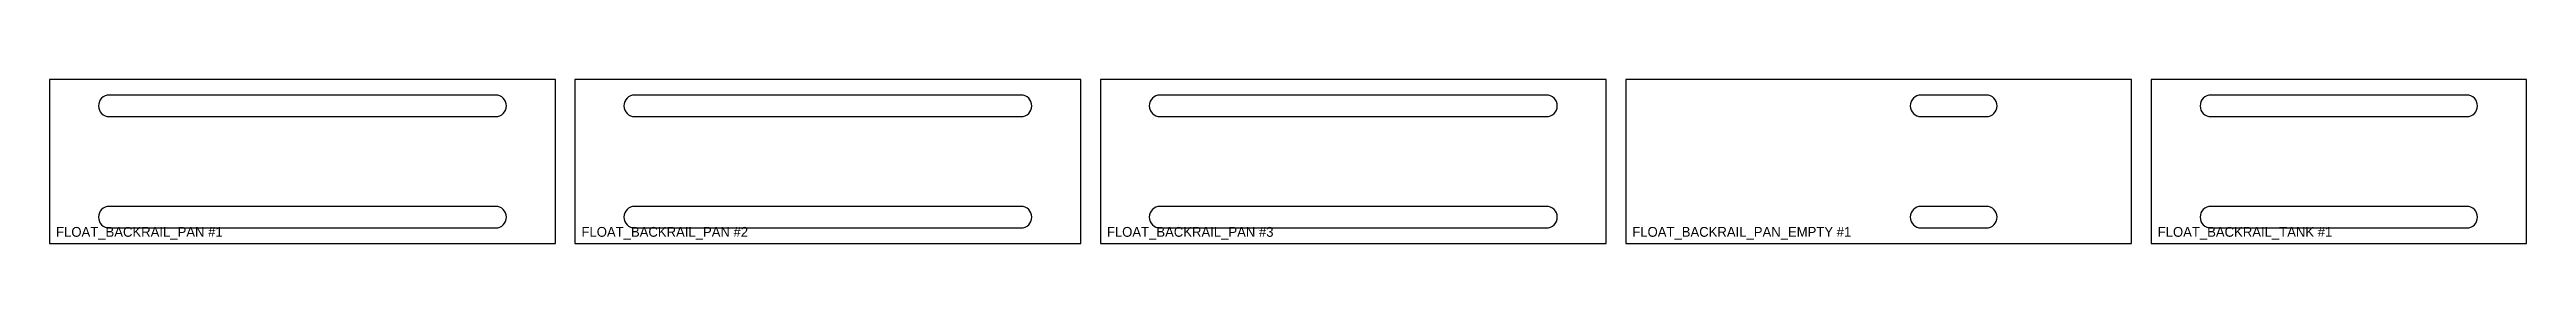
# Model space of a CAD drawing. Header units: millimetres. Extents: x 0 to 1219, y 0 to 2438.
# Drawn here: x 10 to 769, y 10 to 60 of the extents above; entities that cross this region are included whole.
import ezdxf

# ---------------------------------------------------------------- set-up
doc = ezdxf.new("R2010")
doc.units = ezdxf.units.MM
for name, color, linetype in [('CUT_HOLES', 7, 'Continuous'), ('CUT_OUTER', 7, 'Continuous'), ('PART_MARK_NO_CUT', 7, 'Continuous')]:
    doc.layers.add(name, color=color, linetype=linetype)

msp = doc.modelspace()

# ---------------------------------------------------------------- texts
at = {"layer": 'PART_MARK_NO_CUT'}
for s, p in [('FLOAT_BACKRAIL_PAN #1', (12, 12)), ('FLOAT_BACKRAIL_PAN #2', (173, 12)), ('FLOAT_BACKRAIL_PAN #3', (334, 12)), ('FLOAT_BACKRAIL_PAN_EMPTY #1', (495, 12)), ('FLOAT_BACKRAIL_TANK #1', (656, 12))]:
    msp.add_text(s, height=3, dxfattribs=at).set_placement(p)

# ---------------------------------------------------------------- linework, layer by layer
at = {"layer": 'CUT_HOLES'}
for points in [[(146.7, 55.3), (28.3, 55.3, 1), (28.3, 48.7), (146.7, 48.7, 1)], [(307.7, 55.3), (189.3, 55.3, 1), (189.3, 48.7), (307.7, 48.7, 1)], [(468.7, 55.3), (350.3, 55.3, 1), (350.3, 48.7), (468.7, 48.7, 1)], [(603.5, 55.3), (583.5, 55.3, 1), (583.5, 48.7), (603.5, 48.7, 1)], [(750.7, 55.3), (672.3, 55.3, 1), (672.3, 48.7), (750.7, 48.7, 1)], [(146.7, 21.3), (28.3, 21.3, 1), (28.3, 14.7), (146.7, 14.7, 1)], [(307.7, 21.3), (189.3, 21.3, 1), (189.3, 14.7), (307.7, 14.7, 1)], [(468.7, 21.3), (350.3, 21.3, 1), (350.3, 14.7), (468.7, 14.7, 1)], [(603.5, 21.3), (583.5, 21.3, 1), (583.5, 14.7), (603.5, 14.7, 1)], [(750.7, 21.3), (672.3, 21.3, 1), (672.3, 14.7), (750.7, 14.7, 1)]]:
    msp.add_lwpolyline(points, format="xyb", close=True, dxfattribs=at)
at = {"layer": 'CUT_OUTER'}
for points in [[(165, 10), (165, 60), (10, 60), (10, 10)], [(326, 10), (326, 60), (171, 60), (171, 10)], [(487, 10), (487, 60), (332, 60), (332, 10)], [(648, 10), (648, 60), (493, 60), (493, 10)], [(769, 10), (769, 60), (654, 60), (654, 10)]]:
    msp.add_lwpolyline(points, close=True, dxfattribs=at)

msp.set_redraw_order([(e.dxf.handle, doc.entitydb.next_handle()) for e in msp.query("TEXT MTEXT ATTDEF DIMENSION ARC_DIMENSION")])  # texts and dimensions are drawn at this point

doc.saveas('drawing.dxf')
